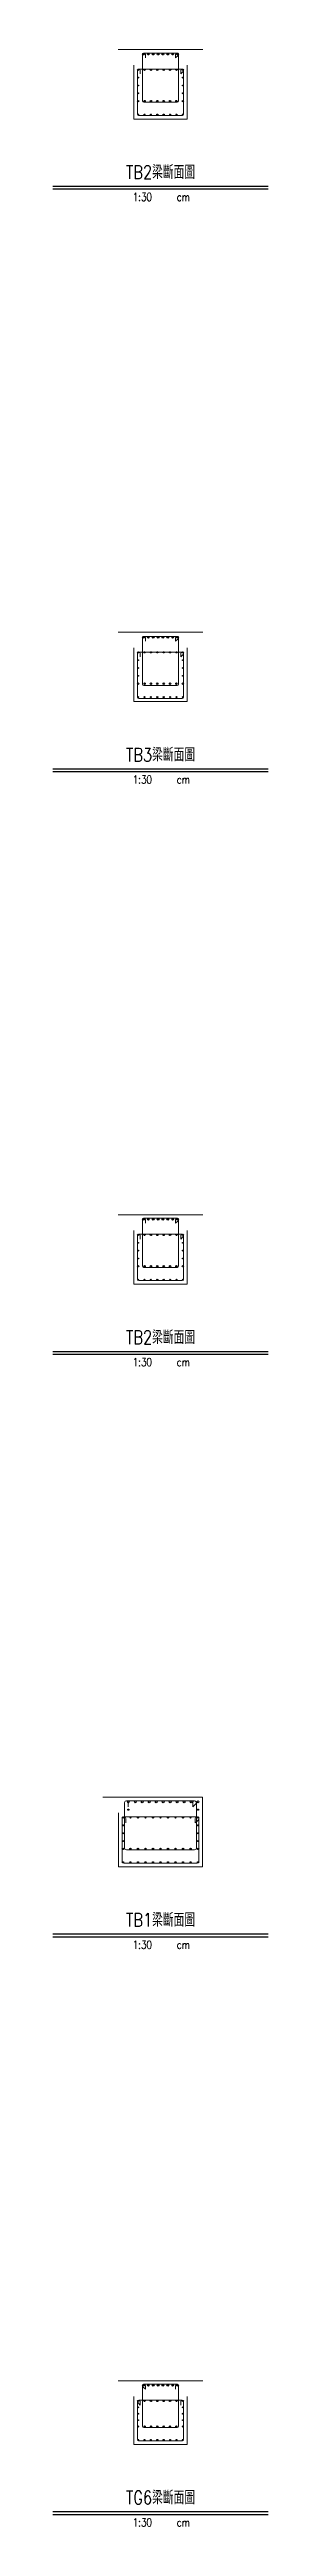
# Model space of a CAD drawing. Extents: x -4754 to 4976, y -19960 to 3841.
# Drawn here: x 4493 to 4976, y -13170 to -7643 of the extents above; entities that cross this region are included whole.
import ezdxf
from ezdxf.enums import TextEntityAlignment as Align

# ---------------------------------------------------------------- set-up
doc = ezdxf.new("R2010")
doc.units = 0
doc.header["$LTSCALE"] = 3
doc.layers.get('0').update_dxf_attribs({"linetype": 'CONTINUOUS'})
doc.layers.add('HB_0', color=7, linetype='CONTINUOUS', transparency=0.5)
doc.layers.add('HB_TXT_CTEXT', color=2, linetype='CONTINUOUS')
doc.layers.add('鋼筋', color=3, linetype='CONTINUOUS')
doc.styles.get("Standard").update_dxf_attribs({"font": 'ROMANS.shx', "width": 0.8, "bigfont": 'chineset.shx'})

# ---------------------------------------------------------------- blocks, each defined once
blk = doc.blocks.new('title_beam')
at = {"color": 3, "linetype": 'Continuous'}
blk.add_line((-241.2, 0), (241.2, 0), dxfattribs=at)
at = {"color": 1, "linetype": 'Continuous'}
blk.add_line((-241.2, -6), (241.2, -6), dxfattribs=at)
at = {"color": 3, "linetype": 'Continuous', "width": 0.8}
blk.add_attdef('TITLE', text='', height=30, dxfattribs=at).set_placement((0, 33), align=Align.MIDDLE)
at = {"linetype": 'Continuous', "width": 0.8}
blk.add_attdef('SCALE', text='', height=18, dxfattribs=at).set_placement((-40.6, -24), align=Align.MIDDLE)
blk.add_attdef('CM', (36.5, -33), '', height=18, dxfattribs=at)
blk = doc.blocks.new('C')
at = {"color": 3, "linetype": 'Continuous'}
blk.add_circle((0, 0), 1.2, dxfattribs=at)

msp = doc.modelspace()

# ---------------------------------------------------------------- linework, layer by layer
at = {"layer": 'HB_0', "lineweight": 5}
for p, q in [((4639.573, -7642.788, 399.995), (4829.573, -7642.788, 399.995)), ((4639.573, -8942.788, 399.995), (4829.573, -8942.788, 399.995)), ((4639.573, -10242.788, 399.995), (4829.573, -10242.788, 399.995)), ((4605.573, -11542.788, 399.995), (4828.573, -11542.788, 399.995)), ((4829.573, -12844.802, -349), (4639.573, -12844.802, -349))]:
    msp.add_line(p, q, dxfattribs=at)
for points in [[(4674.573, -7677.788, 399.995), (4674.573, -7797.788, 399.995), (4794.573, -7797.788, 399.995), (4794.573, -7677.788, 399.995)], [(4674.573, -8977.788, 399.995), (4674.573, -9097.788, 399.995), (4794.573, -9097.788, 399.995), (4794.573, -8977.788, 399.995)], [(4674.573, -10277.788, 399.995), (4674.573, -10397.788, 399.995), (4794.573, -10397.788, 399.995), (4794.573, -10277.788, 399.995)], [(4640.573, -11577.788, 399.995), (4640.573, -11697.788, 399.995), (4828.573, -11697.788, 399.995), (4828.573, -11542.788, 399.995)], [(4794.573, -12879.802, -349), (4794.573, -12986.802, -349), (4674.573, -12986.802, -349), (4674.573, -12879.802, -349)]]:
    msp.add_polyline3d(points, dxfattribs=at)
at = {"layer": '鋼筋', "lineweight": 5}
for p, q in [((4694.328, -7653.882, 373.08), (4694.328, -7661.502, 373.119)), ((4694.328, -7757.028, 372.329), (4694.328, -7653.888, 371.81)), ((4771.643, -7650.707, 373.064), (4697.503, -7650.707, 373.064)), ((4700.678, -7653.888, 371.81), (4700.678, -7661.508, 371.849)), ((4768.468, -7661.508, 371.849), (4768.468, -7653.888, 371.81)), ((4768.5, -7661.515, 373.119), (4773.888, -7656.127, 373.092)), ((4774.818, -7653.888, 371.81), (4774.818, -7757.028, 372.329)), ((4682.828, -7689.426, 370.719), (4682.828, -7697.046, 370.757)), ((4682.828, -7786.57, 369.938), (4682.828, -7689.432, 369.449)), ((4783.143, -7686.251, 370.703), (4686.003, -7686.251, 370.703)), ((4689.178, -7689.432, 369.449), (4689.178, -7697.052, 369.487)), ((4779.968, -7697.052, 369.487), (4779.968, -7689.432, 369.449)), ((4780, -7697.059, 370.758), (4785.388, -7691.671, 370.73)), ((4786.318, -7689.432, 369.449), (4786.318, -7786.57, 369.938)), ((4783.143, -7789.745, 369.954), (4686.003, -7789.745, 369.954)), ((4771.643, -7760.203, 372.345), (4697.503, -7760.203, 372.345)), ((4771.643, -8952.318, 53.068), (4697.503, -8952.318, 53.068)), ((4682.828, -8990.634, 130.722), (4682.828, -8998.254, 130.761)), ((4682.828, -9087.778, 129.941), (4682.828, -8990.64, 129.452)), ((4783.143, -8987.459, 130.706), (4686.003, -8987.459, 130.706)), ((4689.178, -8990.64, 129.452), (4689.178, -8998.26, 129.491)), ((4694.328, -8955.493, 53.084), (4694.328, -8963.113, 53.123)), ((4694.328, -9058.638, 52.333), (4694.328, -8955.499, 51.814)), ((4700.678, -8955.499, 51.814), (4700.678, -8963.119, 51.853)), ((4768.468, -8963.119, 51.853), (4768.468, -8955.499, 51.814)), ((4768.5, -8963.126, 53.123), (4773.888, -8957.738, 53.096)), ((4774.818, -8955.499, 51.814), (4774.818, -9058.638, 52.333)), ((4779.968, -8998.26, 129.491), (4779.968, -8990.64, 129.452)), ((4780, -8998.267, 130.761), (4785.388, -8992.879, 130.733)), ((4786.318, -8990.64, 129.452), (4786.318, -9087.778, 129.941)), ((4771.643, -9061.813, 52.349), (4697.503, -9061.813, 52.349)), ((4783.143, -9090.953, 129.957), (4686.003, -9090.953, 129.957)), ((4694.328, -10253.882, 373.08), (4694.328, -10261.502, 373.119)), ((4694.328, -10357.028, 372.329), (4694.328, -10253.888, 371.81)), ((4771.643, -10250.707, 373.064), (4697.503, -10250.707, 373.064)), ((4700.678, -10253.888, 371.81), (4700.678, -10261.508, 371.849)), ((4768.468, -10261.508, 371.849), (4768.468, -10253.888, 371.81)), ((4768.5, -10261.515, 373.119), (4773.888, -10256.127, 373.092)), ((4774.818, -10253.888, 371.81), (4774.818, -10357.028, 372.329)), ((4682.828, -10289.426, 370.719), (4682.828, -10297.046, 370.757)), ((4682.828, -10386.57, 369.938), (4682.828, -10289.432, 369.449)), ((4783.143, -10286.251, 370.703), (4686.003, -10286.251, 370.703)), ((4689.178, -10289.432, 369.449), (4689.178, -10297.052, 369.487)), ((4779.968, -10297.052, 369.487), (4779.968, -10289.432, 369.449)), ((4780, -10297.059, 370.758), (4785.388, -10291.671, 370.73)), ((4786.318, -10289.432, 369.449), (4786.318, -10386.57, 369.938)), ((4783.143, -10389.745, 369.954), (4686.003, -10389.745, 369.954)), ((4771.643, -10360.203, 372.345), (4697.503, -10360.203, 372.345)), ((4811.003, -11550.542, 374.023), (4658.143, -11550.542, 374.023)), ((4648.668, -11590.064, 371.042), (4648.668, -11599.604, 371.09)), ((4648.668, -11685.93, 369.935), (4648.668, -11590.072, 369.452)), ((4816.503, -11586.089, 371.022), (4652.643, -11586.089, 371.022)), ((4654.168, -11554.517, 374.043), (4654.168, -11564.057, 374.091)), ((4654.168, -11656.384, 372.966), (4654.168, -11554.525, 372.453)), ((4656.618, -11590.072, 369.452), (4656.618, -11599.612, 369.5)), ((4662.118, -11554.525, 372.453), (4662.118, -11564.065, 372.501)), ((4807.028, -11564.065, 372.501), (4807.028, -11554.525, 372.453)), ((4807.068, -11564.073, 374.092), (4813.814, -11557.328, 374.058)), ((4812.528, -11599.612, 369.5), (4812.528, -11590.072, 369.452)), ((4812.568, -11599.621, 371.09), (4819.314, -11592.875, 371.056)), ((4814.978, -11554.525, 372.453), (4814.978, -11656.384, 372.966)), ((4820.478, -11590.072, 369.452), (4820.478, -11685.93, 369.935)), ((4811.003, -11660.359, 372.986), (4658.143, -11660.359, 372.986)), ((4816.503, -11689.905, 369.955), (4652.643, -11689.905, 369.955)), ((4694.328, -12855.732, -162.54), (4694.328, -12945.872, -162.54)), ((4700.646, -12863.365, -163.81), (4695.258, -12857.977, -163.81)), ((4697.503, -12852.557, -163.81), (4771.643, -12852.557, -163.81)), ((4700.678, -12863.352, -162.54), (4700.678, -12855.732, -162.54)), ((4768.468, -12855.732, -162.54), (4768.468, -12863.352, -162.54)), ((4774.818, -12855.732, -163.81), (4774.818, -12863.352, -163.81)), ((4774.818, -12945.872, -162.54), (4774.818, -12855.732, -162.54)), ((4682.828, -12891.232, -160), (4682.828, -12975.372, -160)), ((4689.146, -12898.865, -161.27), (4683.758, -12893.477, -161.27)), ((4686.003, -12888.057, -161.27), (4783.143, -12888.057, -161.27)), ((4689.178, -12898.852, -160), (4689.178, -12891.232, -160)), ((4779.968, -12891.232, -160), (4779.968, -12898.852, -160)), ((4786.318, -12891.232, -161.27), (4786.318, -12898.852, -161.27)), ((4786.318, -12975.372, -160), (4786.318, -12891.232, -160)), ((4686.003, -12978.547, -160), (4783.143, -12978.547, -160)), ((4697.503, -12949.047, -162.54), (4771.643, -12949.047, -162.54))]:
    msp.add_line(p, q, dxfattribs=at)
at = {"layer": '鋼筋', "lineweight": 5, "extrusion": (1.23285e-18, 0.005033, 0.999987)}
for centre, radius in [((4697.503, -7655.663, 334.55), 3.175), ((4686.003, -7691.195, 332.01), 3.175), ((4697.503, -8955.646, 8.006), 3.175), ((4686.003, -8991.178, 85.466), 3.175), ((4697.503, -10255.63, 321.463), 3.175), ((4686.003, -10291.162, 318.923), 3.175), ((4658.143, -11556.253, 315.879), 3.975), ((4652.643, -11591.785, 312.699), 3.975)]:
    msp.add_arc(centre, radius, 90, 180, dxfattribs=at)
at = {"layer": '鋼筋', "lineweight": 5, "extrusion": (-1.23285e-18, -0.005033, -0.999987)}
for centre, radius, start, end in [((-4697.503, -7655.663, -333.28), 3.175, 0, 180), ((-4771.643, -7655.663, -333.28), 3.175, 0, 180), ((-4686.003, -7691.195, -330.74), 3.175, 0, 180), ((-4783.143, -7691.195, -330.74), 3.175, 0, 180), ((-4686.003, -7788.333, -330.74), 3.175, 270, 0), ((-4697.503, -7758.803, -333.28), 3.175, 270, 0), ((-4771.643, -7758.803, -333.28), 3.175, 180, 270), ((-4783.143, -7788.333, -330.74), 3.175, 180, 270), ((-4697.503, -8955.646, -6.736), 3.175, 0, 180), ((-4771.643, -8955.646, -6.736), 3.175, 0, 180), ((-4686.003, -8991.178, -84.196), 3.175, 0, 180), ((-4783.143, -8991.178, -84.196), 3.175, 0, 180), ((-4697.503, -9058.787, -6.736), 3.175, 270, 0), ((-4771.643, -9058.787, -6.736), 3.175, 180, 270), ((-4686.003, -9088.317, -84.196), 3.175, 270, 0), ((-4783.143, -9088.317, -84.196), 3.175, 180, 270), ((-4697.503, -10255.63, -320.193), 3.175, 0, 180), ((-4771.643, -10255.63, -320.193), 3.175, 0, 180), ((-4686.003, -10291.162, -317.653), 3.175, 0, 180), ((-4783.143, -10291.162, -317.653), 3.175, 0, 180), ((-4686.003, -10388.3, -317.653), 3.175, 270, 0), ((-4697.503, -10358.771, -320.193), 3.175, 270, 0), ((-4771.643, -10358.771, -320.193), 3.175, 180, 270), ((-4783.143, -10388.3, -317.653), 3.175, 180, 270), ((-4658.143, -11556.253, -314.289), 3.975, 0, 180), ((-4811.003, -11556.253, -314.289), 3.975, 0, 180), ((-4652.643, -11591.785, -311.109), 3.975, 0, 180), ((-4816.503, -11591.785, -311.109), 3.975, 0, 180), ((-4658.143, -11658.114, -314.289), 3.975, 270, 0), ((-4811.003, -11658.114, -314.289), 3.975, 180, 270), ((-4652.643, -11687.644, -311.109), 3.975, 270, 0), ((-4816.503, -11687.644, -311.109), 3.975, 180, 270)]:
    msp.add_arc(centre, radius, start, end, dxfattribs=at)
at = {"layer": '鋼筋', "lineweight": 5, "extrusion": (1.73472e-18, 0.005033, 0.999987)}
for centre, radius in [((4771.643, -7655.663, 334.55), 3.175), ((4771.643, -8955.646, 8.006), 3.175), ((4771.643, -10255.63, 321.463), 3.175), ((4811.003, -11556.253, 315.879), 3.975), ((4816.503, -11591.785, 312.699), 3.975)]:
    msp.add_arc(centre, radius, 315, 90, dxfattribs=at)
at = {"layer": '鋼筋', "lineweight": 5, "extrusion": (1.30104e-18, 0.005033, 0.999987)}
for centre in [(4783.143, -7691.195, 332.01), (4783.143, -8991.178, 85.466), (4783.143, -10291.162, 318.923)]:
    msp.add_arc(centre, 3.175, 315, 90, dxfattribs=at)
at = {"layer": '鋼筋', "lineweight": 5, "extrusion": (-8.62817e-32, -1.22465e-16, -1)}
msp.add_arc((-4697.503, -12855.732, 163.81), 3.175, 315, 90, dxfattribs=at)
at = {"layer": '鋼筋', "lineweight": 5}
for centre, start, end in [((4697.503, -12855.732, -162.54), 0, 180), ((4771.643, -12855.732, -162.54), 0, 180), ((4686.003, -12891.232, -160), 0, 180), ((4783.143, -12891.232, -160), 0, 180), ((4686.003, -12975.372, -160), 180, 270), ((4697.503, -12945.872, -162.54), 180, 270), ((4771.643, -12945.872, -162.54), 270, 0), ((4783.143, -12975.372, -160), 270, 0)]:
    msp.add_arc(centre, 3.175, start, end, dxfattribs=at)
at = {"layer": '鋼筋', "lineweight": 5, "extrusion": (-7.68898e-32, -1.22465e-16, -1)}
msp.add_arc((-4771.643, -12855.732, 163.81), 3.175, 90, 180, dxfattribs=at)
at = {"layer": '鋼筋', "lineweight": 5, "extrusion": (-3.69779e-32, -1.22465e-16, -1)}
msp.add_arc((-4686.003, -12891.232, 161.27), 3.175, 315, 90, dxfattribs=at)
at = {"layer": '鋼筋', "lineweight": 5, "extrusion": (-2.99908e-32, -1.22465e-16, -1)}
msp.add_arc((-4783.143, -12891.232, 161.27), 3.175, 90, 180, dxfattribs=at)

# ---------------------------------------------------------------- block references
at = {"layer": 'HB_TXT_CTEXT', "linetype": 'Continuous'}
for p, values in [((4734.573, -7947.788, 399.995), {'TITLE': 'TB2梁斷面圖', 'SCALE': '1:30', 'CM': 'cm'}), ((4734.573, -9247.788, 399.995), {'TITLE': 'TB3梁斷面圖', 'SCALE': '1:30', 'CM': 'cm'}), ((4734.573, -10547.788, 399.995), {'TITLE': 'TB2梁斷面圖', 'SCALE': '1:30', 'CM': 'cm'}), ((4734.573, -11847.788, 399.995), {'TITLE': 'TB1梁斷面圖', 'SCALE': '1:30', 'CM': 'cm'}), ((4734.573, -13136.802, -349), {'TITLE': 'TG6梁斷面圖', 'SCALE': '1:30', 'CM': 'cm'})]:
    msp.add_blockref('title_beam', p, dxfattribs=at).add_auto_attribs(values)
at = {"layer": '鋼筋', "linetype": 'Continuous'}
for p, xscale, yscale, zscale in [((4696.573, -7652.891, 379.556), 1.61, 1.61, 1.61), ((4707.431, -7652.891, 379.556), 1.61, 1.61, 1.61), ((4718.288, -7652.891, 379.556), 1.61, 1.61, 1.61), ((4729.145, -7652.891, 379.556), 1.61, 1.61, 1.61), ((4740.002, -7652.891, 379.556), 1.61, 1.61, 1.61), ((4750.859, -7652.891, 379.556), 1.61, 1.61, 1.61), ((4761.716, -7652.891, 379.556), 1.61, 1.61, 1.61), ((4772.573, -7652.891, 379.556), 1.61, 1.61, 1.61), ((4684.573, -7687.889, 379.671), 1.11, 1.11, 1.11), ((4684.573, -7705.392, 377.53), 0.795, 0.795, 0.795), ((4684.573, -7722.884, 377.618), 0.795, 0.795, 0.795), ((4698.859, -7687.889, 379.671), 1.11, 1.11, 1.11), ((4713.145, -7687.889, 379.671), 1.11, 1.11, 1.11), ((4727.431, -7687.889, 379.671), 1.11, 1.11, 1.11), ((4741.716, -7687.889, 379.671), 1.11, 1.11, 1.11), ((4756.002, -7687.889, 379.671), 1.11, 1.11, 1.11), ((4770.288, -7687.889, 379.671), 1.11, 1.11, 1.11), ((4784.573, -7687.889, 379.671), 1.11, 1.11, 1.11), ((4784.573, -7705.392, 377.53), 0.795, 0.795, 0.795), ((4784.573, -7722.884, 377.618), 0.795, 0.795, 0.795), ((4684.573, -7757.819, 384.859), 1.27, 1.27, 1.27), ((4684.573, -7787.848, 381.226), 0.955, 0.955, 0.955), ((4684.573, -7740.376, 377.706), 0.795, 0.795, 0.795), ((4698.859, -7757.819, 384.859), 1.27, 1.27, 1.27), ((4698.859, -7787.848, 381.226), 0.955, 0.955, 0.955), ((4713.145, -7757.819, 384.859), 1.27, 1.27, 1.27), ((4713.145, -7787.848, 381.226), 0.955, 0.955, 0.955), ((4727.431, -7757.819, 384.859), 1.27, 1.27, 1.27), ((4727.431, -7787.848, 381.226), 0.955, 0.955, 0.955), ((4741.716, -7757.819, 384.859), 1.27, 1.27, 1.27), ((4741.716, -7787.848, 381.226), 0.955, 0.955, 0.955), ((4756.002, -7757.819, 384.859), 1.27, 1.27, 1.27), ((4756.002, -7787.848, 381.226), 0.955, 0.955, 0.955), ((4770.288, -7757.819, 384.859), 1.27, 1.27, 1.27), ((4770.288, -7787.848, 381.226), 0.955, 0.955, 0.955), ((4784.573, -7757.819, 384.859), 1.27, 1.27, 1.27), ((4784.573, -7787.848, 381.226), 0.955, 0.955, 0.955), ((4784.573, -7740.376, 377.706), 0.795, 0.795, 0.795), ((4696.573, -8954.18, 123.559), 1.61, 1.61, 1.61), ((4707.431, -8954.18, 123.559), 1.61, 1.61, 1.61), ((4718.288, -8954.18, 123.559), 1.61, 1.61, 1.61), ((4729.145, -8954.18, 123.559), 1.61, 1.61, 1.61), ((4740.002, -8954.18, 123.559), 1.61, 1.61, 1.61), ((4750.859, -8954.18, 123.559), 1.61, 1.61, 1.61), ((4761.716, -8954.18, 123.559), 1.61, 1.61, 1.61), ((4772.573, -8954.18, 123.559), 1.61, 1.61, 1.61), ((4684.573, -8987.889, 379.671), 1.11, 1.11, 1.11), ((4684.573, -9005.392, 377.53), 0.795, 0.795, 0.795), ((4698.859, -8987.889, 379.671), 1.11, 1.11, 1.11), ((4713.145, -8987.889, 379.671), 1.11, 1.11, 1.11), ((4727.431, -8987.889, 379.671), 1.11, 1.11, 1.11), ((4741.716, -8987.889, 379.671), 1.11, 1.11, 1.11), ((4756.002, -8987.889, 379.671), 1.11, 1.11, 1.11), ((4770.288, -8987.889, 379.671), 1.11, 1.11, 1.11), ((4784.573, -8987.889, 379.671), 1.11, 1.11, 1.11), ((4784.573, -9005.392, 377.53), 0.795, 0.795, 0.795), ((4684.573, -9057.819, 384.859), 1.27, 1.27, 1.27), ((4684.573, -9022.884, 377.618), 0.795, 0.795, 0.795), ((4684.573, -9040.376, 377.706), 0.795, 0.795, 0.795), ((4698.859, -9057.819, 384.859), 1.27, 1.27, 1.27), ((4713.145, -9057.819, 384.859), 1.27, 1.27, 1.27), ((4727.431, -9057.819, 384.859), 1.27, 1.27, 1.27), ((4741.716, -9057.819, 384.859), 1.27, 1.27, 1.27), ((4756.002, -9057.819, 384.859), 1.27, 1.27, 1.27), ((4770.288, -9057.819, 384.859), 1.27, 1.27, 1.27), ((4784.573, -9057.819, 384.859), 1.27, 1.27, 1.27), ((4784.573, -9022.884, 377.618), 0.795, 0.795, 0.795), ((4784.573, -9040.376, 377.706), 0.795, 0.795, 0.795), ((4684.573, -9087.848, 381.226), 0.955, 0.955, 0.955), ((4698.859, -9087.848, 381.226), 0.955, 0.955, 0.955), ((4713.145, -9087.848, 381.226), 0.955, 0.955, 0.955), ((4727.431, -9087.848, 381.226), 0.955, 0.955, 0.955), ((4741.716, -9087.848, 381.226), 0.955, 0.955, 0.955), ((4756.002, -9087.848, 381.226), 0.955, 0.955, 0.955), ((4770.288, -9087.848, 381.226), 0.955, 0.955, 0.955), ((4784.573, -9087.848, 381.226), 0.955, 0.955, 0.955), ((4696.573, -10252.891, 379.556), 1.61, 1.61, 1.61), ((4707.431, -10252.891, 379.556), 1.61, 1.61, 1.61), ((4718.288, -10252.891, 379.556), 1.61, 1.61, 1.61), ((4729.145, -10252.891, 379.556), 1.61, 1.61, 1.61), ((4740.002, -10252.891, 379.556), 1.61, 1.61, 1.61), ((4750.859, -10252.891, 379.556), 1.61, 1.61, 1.61), ((4761.716, -10252.891, 379.556), 1.61, 1.61, 1.61), ((4772.573, -10252.891, 379.556), 1.61, 1.61, 1.61), ((4684.573, -10287.889, 379.671), 1.11, 1.11, 1.11), ((4684.573, -10305.392, 377.53), 0.795, 0.795, 0.795), ((4684.573, -10322.884, 377.618), 0.795, 0.795, 0.795), ((4698.859, -10287.889, 379.671), 1.11, 1.11, 1.11), ((4713.145, -10287.889, 379.671), 1.11, 1.11, 1.11), ((4727.431, -10287.889, 379.671), 1.11, 1.11, 1.11), ((4741.716, -10287.889, 379.671), 1.11, 1.11, 1.11), ((4756.002, -10287.889, 379.671), 1.11, 1.11, 1.11), ((4770.288, -10287.889, 379.671), 1.11, 1.11, 1.11), ((4784.573, -10287.889, 379.671), 1.11, 1.11, 1.11), ((4784.573, -10305.392, 377.53), 0.795, 0.795, 0.795), ((4784.573, -10322.884, 377.618), 0.795, 0.795, 0.795), ((4684.573, -10357.819, 384.859), 1.27, 1.27, 1.27), ((4684.573, -10387.848, 381.226), 0.955, 0.955, 0.955), ((4684.573, -10340.376, 377.706), 0.795, 0.795, 0.795), ((4698.859, -10357.819, 384.859), 1.27, 1.27, 1.27), ((4698.859, -10387.848, 381.226), 0.955, 0.955, 0.955), ((4713.145, -10357.819, 384.859), 1.27, 1.27, 1.27), ((4713.145, -10387.848, 381.226), 0.955, 0.955, 0.955), ((4727.431, -10357.819, 384.859), 1.27, 1.27, 1.27), ((4727.431, -10387.848, 381.226), 0.955, 0.955, 0.955), ((4741.716, -10357.819, 384.859), 1.27, 1.27, 1.27), ((4741.716, -10387.848, 381.226), 0.955, 0.955, 0.955), ((4756.002, -10357.819, 384.859), 1.27, 1.27, 1.27), ((4756.002, -10387.848, 381.226), 0.955, 0.955, 0.955), ((4770.288, -10357.819, 384.859), 1.27, 1.27, 1.27), ((4770.288, -10387.848, 381.226), 0.955, 0.955, 0.955), ((4784.573, -10357.819, 384.859), 1.27, 1.27, 1.27), ((4784.573, -10387.848, 381.226), 0.955, 0.955, 0.955), ((4784.573, -10340.376, 377.706), 0.795, 0.795, 0.795), ((4662.573, -11552.891, 379.556), 1.61, 1.61, 1.61), ((4678.173, -11552.891, 379.556), 1.61, 1.61, 1.61), ((4693.773, -11552.891, 379.556), 1.61, 1.61, 1.61), ((4709.373, -11552.891, 379.556), 1.61, 1.61, 1.61), ((4724.973, -11552.891, 379.556), 1.61, 1.61, 1.61), ((4740.573, -11552.891, 379.556), 1.61, 1.61, 1.61), ((4756.173, -11552.891, 379.556), 1.61, 1.61, 1.61), ((4771.773, -11552.891, 379.556), 1.61, 1.61, 1.61), ((4787.373, -11552.891, 379.556), 1.61, 1.61, 1.61), ((4802.973, -11552.891, 379.556), 1.61, 1.61, 1.61), ((4818.573, -11552.891, 379.556), 1.61, 1.61, 1.61), ((4650.573, -11587.889, 379.671), 1.11, 1.11, 1.11), ((4650.573, -11605.392, 377.53), 0.955, 0.955, 0.955), ((4662.573, -11570.368, 384.134), 0.955, 0.955, 0.955), ((4667.373, -11587.889, 379.671), 1.11, 1.11, 1.11), ((4684.173, -11587.889, 379.671), 1.11, 1.11, 1.11), ((4700.973, -11587.889, 379.671), 1.11, 1.11, 1.11), ((4717.773, -11587.889, 379.671), 1.11, 1.11, 1.11), ((4734.573, -11587.889, 379.671), 1.11, 1.11, 1.11), ((4751.373, -11587.889, 379.671), 1.11, 1.11, 1.11), ((4768.173, -11587.889, 379.671), 1.11, 1.11, 1.11), ((4784.973, -11587.889, 379.671), 1.11, 1.11, 1.11), ((4801.773, -11587.889, 379.671), 1.11, 1.11, 1.11), ((4818.573, -11587.889, 379.671), 1.11, 1.11, 1.11), ((4818.573, -11570.368, 384.134), 0.955, 0.955, 0.955), ((4818.573, -11605.392, 377.53), 0.955, 0.955, 0.955), ((4650.573, -11657.819, 384.859), 1.27, 1.27, 1.27), ((4650.573, -11622.884, 377.618), 0.955, 0.955, 0.955), ((4650.573, -11640.376, 377.706), 0.955, 0.955, 0.955), ((4667.373, -11657.819, 384.859), 1.27, 1.27, 1.27), ((4684.173, -11657.819, 384.859), 1.27, 1.27, 1.27), ((4700.973, -11657.819, 384.859), 1.27, 1.27, 1.27), ((4717.773, -11657.819, 384.859), 1.27, 1.27, 1.27), ((4734.573, -11657.819, 384.859), 1.27, 1.27, 1.27), ((4751.373, -11657.819, 384.859), 1.27, 1.27, 1.27), ((4768.173, -11657.819, 384.859), 1.27, 1.27, 1.27), ((4784.973, -11657.819, 384.859), 1.27, 1.27, 1.27), ((4801.773, -11657.819, 384.859), 1.27, 1.27, 1.27), ((4818.573, -11657.819, 384.859), 1.27, 1.27, 1.27), ((4818.573, -11622.884, 377.618), 0.955, 0.955, 0.955), ((4818.573, -11640.376, 377.706), 0.955, 0.955, 0.955), ((4650.573, -11687.848, 381.226), 0.955, 0.955, 0.955), ((4667.373, -11687.848, 381.226), 0.955, 0.955, 0.955), ((4684.173, -11687.848, 381.226), 0.955, 0.955, 0.955), ((4700.973, -11687.848, 381.226), 0.955, 0.955, 0.955), ((4717.773, -11687.848, 381.226), 0.955, 0.955, 0.955), ((4734.573, -11687.848, 381.226), 0.955, 0.955, 0.955), ((4751.373, -11687.848, 381.226), 0.955, 0.955, 0.955), ((4768.173, -11687.848, 381.226), 0.955, 0.955, 0.955), ((4784.973, -11687.848, 381.226), 0.955, 0.955, 0.955), ((4801.773, -11687.848, 381.226), 0.955, 0.955, 0.955), ((4818.573, -11687.848, 381.226), 0.955, 0.955, 0.955), ((4696.573, -12854.802, -328.51), 1.61, 1.61, 1.61), ((4707.431, -12854.802, -328.51), 1.61, 1.61, 1.61), ((4718.288, -12854.802, -328.51), 1.61, 1.61, 1.61), ((4729.145, -12854.802, -328.51), 1.61, 1.61, 1.61), ((4740.002, -12854.802, -328.51), 1.61, 1.61, 1.61), ((4750.859, -12854.802, -328.51), 1.61, 1.61, 1.61), ((4761.716, -12854.802, -328.51), 1.61, 1.61, 1.61), ((4772.573, -12854.802, -328.51), 1.61, 1.61, 1.61), ((4684.573, -12889.802, -329.23), 1.11, 1.11, 1.11), ((4684.573, -12904.052, -327), 0.795, 0.795, 0.795), ((4684.573, -12918.302, -327), 0.795, 0.795, 0.795), ((4684.573, -12932.552, -327), 0.795, 0.795, 0.795), ((4698.859, -12889.802, -329.23), 1.11, 1.11, 1.11), ((4713.145, -12889.802, -329.23), 1.11, 1.11, 1.11), ((4727.431, -12889.802, -329.23), 1.11, 1.11, 1.11), ((4741.716, -12889.802, -329.23), 1.11, 1.11, 1.11), ((4756.002, -12889.802, -329.23), 1.11, 1.11, 1.11), ((4770.288, -12889.802, -329.23), 1.11, 1.11, 1.11), ((4784.573, -12889.802, -329.23), 1.11, 1.11, 1.11), ((4784.573, -12904.052, -327), 0.795, 0.795, 0.795), ((4784.573, -12918.302, -327), 0.795, 0.795, 0.795), ((4784.573, -12932.552, -327), 0.795, 0.795, 0.795), ((4684.573, -12946.802, -334.11), 1.27, 1.27, 1.27), ((4684.573, -12976.802, -330.315), 0.955, 0.955, 0.955), ((4698.859, -12946.802, -334.11), 1.27, 1.27, 1.27), ((4698.859, -12976.802, -330.315), 0.955, 0.955, 0.955), ((4713.145, -12946.802, -334.11), 1.27, 1.27, 1.27), ((4713.145, -12976.802, -330.315), 0.955, 0.955, 0.955), ((4727.431, -12946.802, -334.11), 1.27, 1.27, 1.27), ((4727.431, -12976.802, -330.315), 0.955, 0.955, 0.955), ((4741.716, -12946.802, -334.11), 1.27, 1.27, 1.27), ((4741.716, -12976.802, -330.315), 0.955, 0.955, 0.955), ((4756.002, -12946.802, -334.11), 1.27, 1.27, 1.27), ((4756.002, -12976.802, -330.315), 0.955, 0.955, 0.955), ((4770.288, -12946.802, -334.11), 1.27, 1.27, 1.27), ((4770.288, -12976.802, -330.315), 0.955, 0.955, 0.955), ((4784.573, -12946.802, -334.11), 1.27, 1.27, 1.27), ((4784.573, -12976.802, -330.315), 0.955, 0.955, 0.955)]:
    msp.add_blockref('C', p, dxfattribs=dict(at, xscale=xscale, yscale=yscale, zscale=zscale))

doc.saveas('drawing.dxf')
